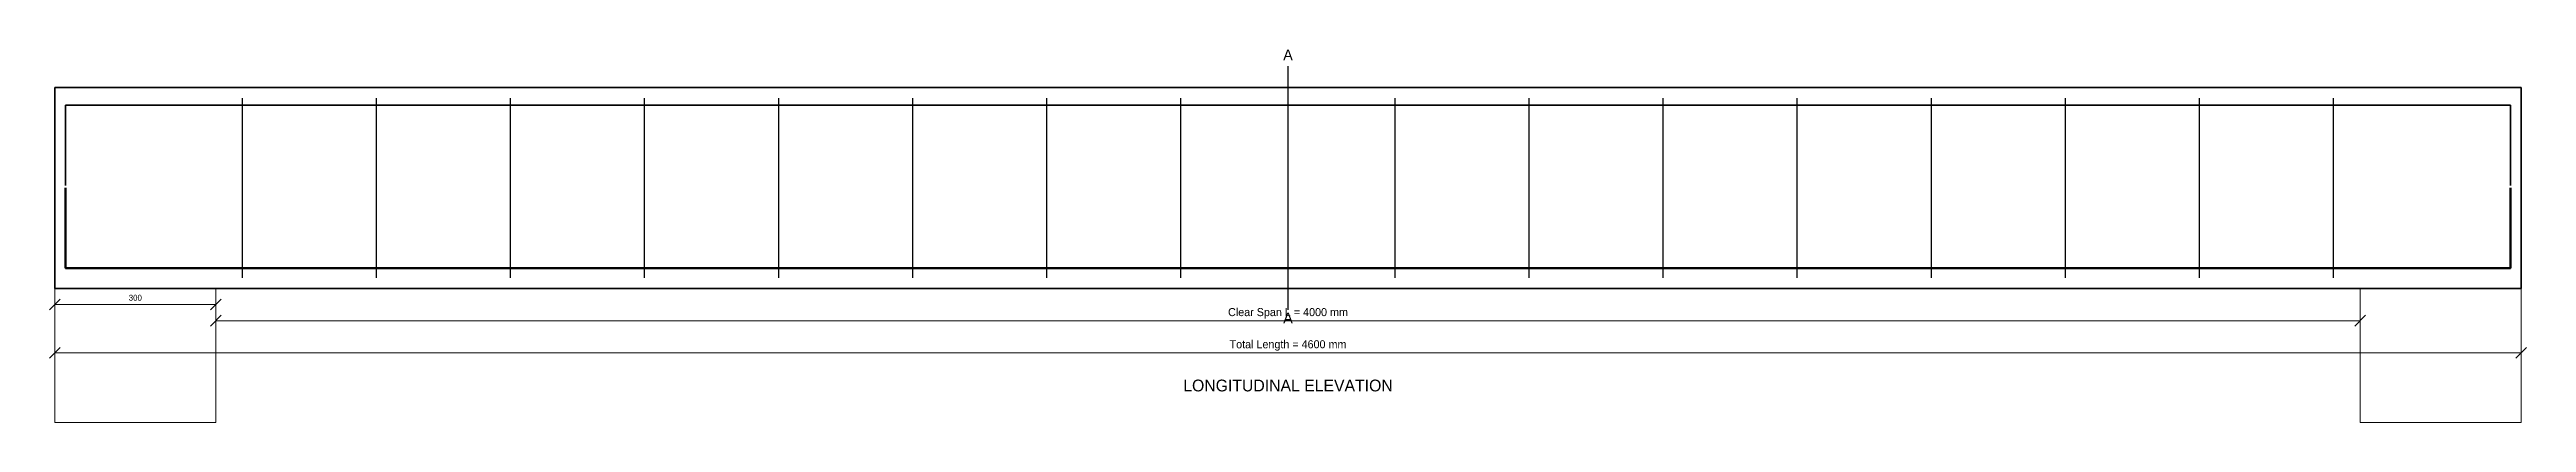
# Model space of a CAD drawing. Header units: millimetres. Extents: x -450 to 5340, y -698 to 446.
# Drawn here: x 720 to 5340, y -250 to 446 of the extents above; entities that cross this region are included whole.
import ezdxf
from ezdxf.enums import TextEntityAlignment as Align

# ---------------------------------------------------------------- set-up
doc = ezdxf.new("R2010")
doc.units = ezdxf.units.MM
for name, color, linetype, lineweight in [('ANNOTATIONS', 6, 'Continuous', 25), ('DIMENSIONS', 2, 'Continuous', 18), ('HATCH', 8, 'Continuous', 13), ('OUTLINE', 7, 'Continuous', 35), ('REBAR_MAIN', 1, 'Continuous', 50), ('REBAR_TOP', 3, 'Continuous', 35), ('STIRRUPS', 4, 'Continuous', 25)]:
    doc.layers.add(name, color=color, linetype=linetype, lineweight=lineweight)

msp = doc.modelspace()

# ---------------------------------------------------------------- texts
at = {"layer": 'ANNOTATIONS'}
msp.add_text('A', height=20, dxfattribs=at).set_placement((3030, 420), align=Align.BOTTOM_CENTER)
for s, height, p in [('A', 20, (3030, -45)), ('LONGITUDINAL ELEVATION', 22, (3030, -170))]:
    msp.add_text(s, height=height, dxfattribs=at).set_placement(p, align=Align.TOP_CENTER)
at = {"layer": 'DIMENSIONS'}
for s, height, p in [('300', 11, (880, -26)), ('Clear Span L = 4000 mm', 15, (3030, -56)), ('Total Length = 4600 mm', 15, (3030, -116))]:
    msp.add_text(s, height=height, dxfattribs=at).set_placement(p, align=Align.BOTTOM_CENTER)

# ---------------------------------------------------------------- linework, layer by layer
at = {"layer": 'ANNOTATIONS'}
msp.add_line((3030, -40), (3030, 415), dxfattribs=at)
at = {"layer": 'DIMENSIONS'}
for p, q in [((730, 0), (730, -130)), ((730, 0), (730, -40)), ((1030, 0), (1030, -70)), ((1030, 0), (1030, -40)), ((5030, 0), (5030, -70)), ((5330, 0), (5330, -130)), ((720, -40), (740, -20)), ((730, -30), (1030, -30)), ((1020, -40), (1040, -20)), ((1020, -70), (1040, -50)), ((1030, -60), (5030, -60)), ((5020, -70), (5040, -50)), ((720, -130), (740, -110)), ((730, -120), (5330, -120)), ((5320, -130), (5340, -110))]:
    msp.add_line(p, q, dxfattribs=at)
at = {"layer": 'HATCH'}
for points in [[(730, -250), (1030, -250), (1030, 0), (730, 0), (730, -250)], [(5030, -250), (5330, -250), (5330, 0), (5030, 0), (5030, -250)]]:
    msp.add_lwpolyline(points, close=True, dxfattribs=at)
at = {"layer": 'OUTLINE'}
msp.add_lwpolyline([(730, 0), (5330, 0), (5330, 375), (730, 375), (730, 0)], close=True, dxfattribs=at)
at = {"layer": 'REBAR_MAIN'}
msp.add_lwpolyline([(750, 188), (750, 38), (5310, 38), (5310, 188)], dxfattribs=at)
at = {"layer": 'REBAR_TOP'}
msp.add_lwpolyline([(750, 192), (750, 342), (5310, 342), (5310, 192)], dxfattribs=at)
at = {"layer": 'STIRRUPS'}
for p, q in [((1080, 20), (1080, 355)), ((1330, 20), (1330, 355)), ((1580, 20), (1580, 355)), ((1830, 20), (1830, 355)), ((2080, 20), (2080, 355)), ((2330, 20), (2330, 355)), ((2580, 20), (2580, 355)), ((2830, 20), (2830, 355)), ((3030, 20), (3030, 355)), ((3230, 20), (3230, 355)), ((3480, 20), (3480, 355)), ((3730, 20), (3730, 355)), ((3980, 20), (3980, 355)), ((4230, 20), (4230, 355)), ((4480, 20), (4480, 355)), ((4730, 20), (4730, 355)), ((4980, 20), (4980, 355))]:
    msp.add_line(p, q, dxfattribs=at)

msp.set_redraw_order([(e.dxf.handle, doc.entitydb.next_handle()) for e in msp.query("TEXT MTEXT ATTDEF DIMENSION ARC_DIMENSION")])  # texts and dimensions are drawn at this point

doc.saveas('drawing.dxf')
